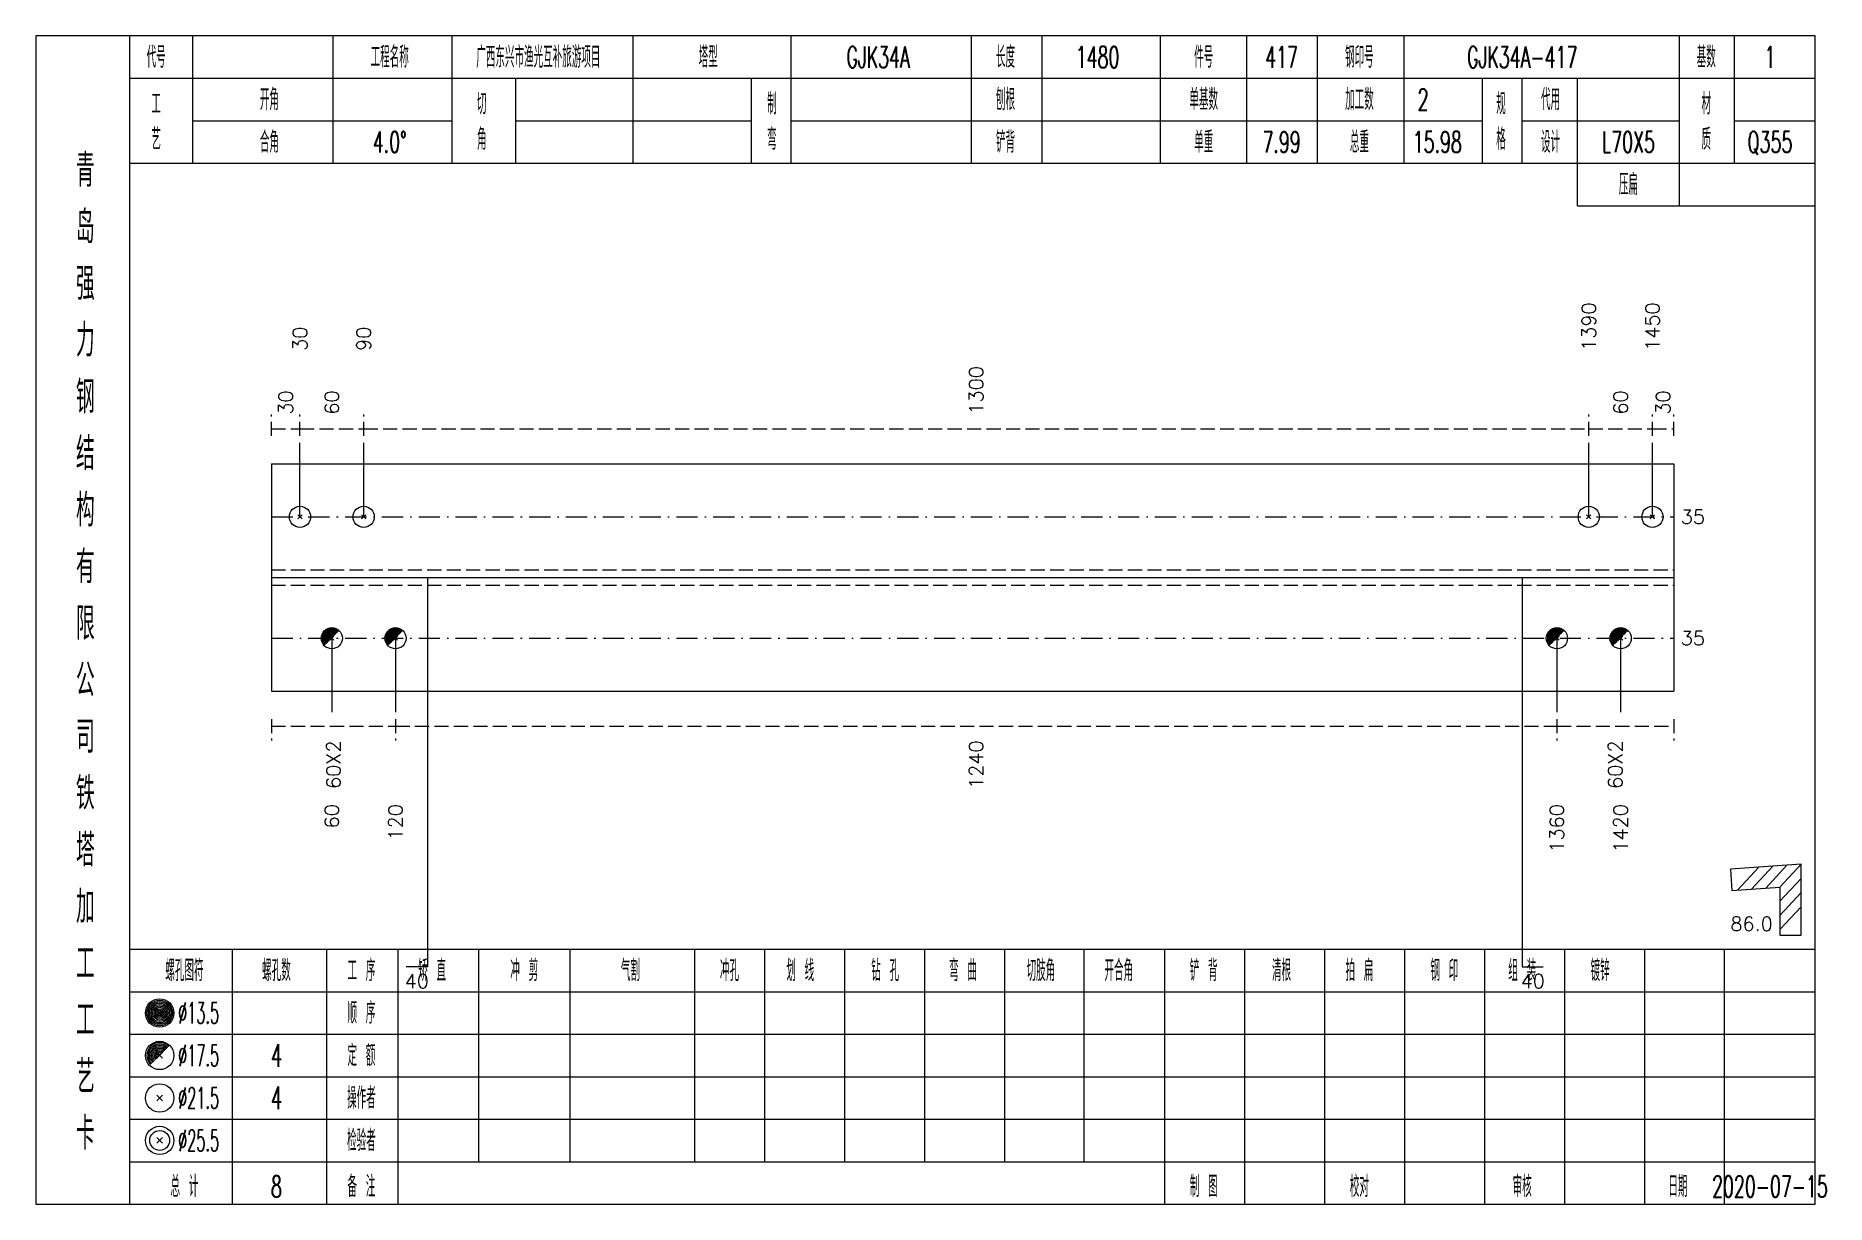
# Model space of a CAD drawing. Extents: x 0 to 2606, y -377 to 6479.
# Drawn here: x 784.2 to 1037.1, y 4900 to 5065 of the extents above; entities that cross this region are included whole.
import ezdxf
from ezdxf.enums import TextEntityAlignment as Align

# ---------------------------------------------------------------- set-up
doc = ezdxf.new("R2010")
doc.units = 0
doc.header["$MEASUREMENT"] = 0
doc.linetypes.add('一点画线', pattern=[5.2, 3, -1, 0.2, -1])
doc.linetypes.add('虚线', pattern=[2.75, 2, -0.75])
doc.layers.get('0').update_dxf_attribs({"linetype": 'CONTINUOUS', "lineweight": 25})
for name, color, linetype, lineweight in [('1', 7, 'CONTINUOUS', 25), ('2', 7, 'CONTINUOUS', 25), ('4', 7, 'CONTINUOUS', 25)]:
    doc.layers.add(name, color=color, linetype=linetype, lineweight=lineweight)
doc.styles.get("Standard").update_dxf_attribs({"font": 'simplex.shx', "width": 0.7, "height": 3, "bigfont": 'gbhzfs.shx'})

msp = doc.modelspace()

# ---------------------------------------------------------------- texts
at = {"color": 7, "linetype": 'Continuous', "lineweight": 13}
for s, p in [('1390', (1003.6, 5020.5)), ('1450', (1012.6, 5020.5)), ('30', (821.52, 5020.5)), ('90', (830.52, 5020.5))]:
    msp.add_text(s, height=2, rotation=90, dxfattribs=at).set_placement(p, align=Align.MIDDLE_LEFT)
at = {"color": 8, "linetype": 'Continuous', "lineweight": 9}
for s, p in [('1300', (917.06, 5011.5)), ('30', (819.51, 5011.5)), ('60', (826.02, 5011.5)), ('60', (1008.1, 5011.5)), ('30', (1014.1, 5011.5))]:
    msp.add_text(s, height=2, rotation=90, dxfattribs=at).set_placement(p, align=Align.MIDDLE_LEFT)
at = {"color": 7, "linetype": 'Continuous', "lineweight": 13}
for p in [(1016.6, 4997.07), (1016.6, 4979.93)]:
    msp.add_text('35', height=2, dxfattribs=at).set_placement(p, align=Align.MIDDLE_LEFT)
at = {"color": 8, "linetype": 'Continuous', "lineweight": 9}
for s, p in [('60X2', (826.26, 4965.5)), ('1240', (917.06, 4965.5)), ('60X2', (1007.35, 4965.5))]:
    msp.add_text(s, height=2, rotation=90, dxfattribs=at).set_placement(p, align=Align.MIDDLE_RIGHT)
at = {"layer": '1', "color": 7, "linetype": 'Continuous', "lineweight": 13}
for s, p in [('60', (826.02, 4956.5)), ('120', (835.02, 4956.5)), ('1360', (999.1, 4956.5)), ('1420', (1008.1, 4956.5))]:
    msp.add_text(s, height=2, rotation=90, dxfattribs=at).set_placement(p, align=Align.MIDDLE_RIGHT)
at = {"layer": '2', "color": 7, "linetype": 'Continuous', "lineweight": 13}
msp.add_text('86.0', height=2, dxfattribs=at).set_placement((1029.6, 4938), align=Align.BOTTOM_RIGHT)
for p in [(838.02, 4932.5), (995.68, 4932.5)]:
    msp.add_text('40', height=2, dxfattribs=at).set_placement(p, align=Align.TOP_CENTER)
at = {"layer": '4', "color": 1, "linetype": 'Continuous', "lineweight": 13}
for s, height, width, p in [('代号', 3, 0.6, (801.2, 5062)), ('工程名称', 3, 0.6, (834.2, 5062)), ('广西东兴市渔光互补旅游项目', 3, 0.6, (855.2, 5062)), ('塔型', 3, 0.6, (879.2, 5062)), ('GJK34A', 3, 0.6, (903.2, 5062)), ('长度', 3, 0.6, (921.2, 5062)), ('1480', 3, 0.6, (934.2, 5062)), ('件号', 3, 0.6, (949.2, 5062)), ('417', 3, 0.6, (960.2, 5062)), ('钢印号', 3, 0.6, (971.2, 5062)), ('GJK34A-417', 3, 0.6, (994.2, 5062)), ('基数', 3, 0.6, (1020.2, 5062)), ('1', 3, 0.6, (1029.2, 5062)), ('工', 3, 0.6, (801.2, 5055.4)), ('开角', 3, 0.6, (817.2, 5056)), ('切', 3, 0.6, (847.2, 5055.4)), ('制', 3, 0.6, (888.2, 5055.4)), ('刨根', 3, 0.6, (921.2, 5056)), ('单基数', 3, 0.6, (949.2, 5056)), ('加工数', 3, 0.6, (971.2, 5056)), ('2', 3, 0.6, (980.2, 5056)), ('规', 3, 0.6, (991.2, 5055.4)), ('代用', 3, 0.6, (998.2, 5056)), ('材', 3, 0.6, (1020.2, 5055.4)), ('艺', 3, 0.6, (801.2, 5050.4)), ('合角', 3, 0.6, (817.2, 5050)), ('4.0%%d', 3, 0.6, (834.2, 5050)), ('角', 3, 0.6, (847.2, 5050.4)), ('弯', 3, 0.6, (888.2, 5050.4)), ('铲背', 3, 0.6, (921.2, 5050)), ('单重', 3, 0.6, (949.2, 5050)), ('7.99', 3, 0.6, (960.2, 5050)), ('总重', 3, 0.6, (971.2, 5050)), ('15.98', 3, 0.6, (982.2, 5050)), ('格', 3, 0.6, (991.2, 5050.4)), ('设计', 3, 0.6, (998.2, 5050)), ('L70X5', 3, 0.6, (1009.2, 5050)), ('质', 3, 0.6, (1020.2, 5050.4)), ('Q355', 3, 0.6, (1029.2, 5050)), ('青', 4.6, 0.8, (791.2, 5046)), ('压扁', 3, 0.6, (1009.2, 5044)), ('岛', 4.6, 0.8, (791.2, 5038)), ('强', 4.6, 0.8, (791.2, 5030)), ('力', 4.6, 0.8, (791.2, 5022)), ('钢', 4.6, 0.8, (791.2, 5014)), ('结', 4.6, 0.8, (791.2, 5006)), ('构', 4.6, 0.8, (791.2, 4998)), ('有', 4.6, 0.8, (791.2, 4990)), ('限', 4.6, 0.8, (791.2, 4982)), ('公', 4.6, 0.8, (791.2, 4974)), ('司', 4.6, 0.8, (791.2, 4966)), ('铁', 4.6, 0.8, (791.2, 4958)), ('塔', 4.6, 0.8, (791.2, 4950)), ('加', 4.6, 0.8, (791.2, 4942)), ('工', 4.6, 0.8, (791.2, 4934)), ('螺孔图符', 3, 0.6, (805.2, 4933)), ('螺孔数', 3, 0.6, (818.2, 4933)), ('工 序', 3, 0.6, (830.2, 4933)), ('矫 直', 3, 0.6, (840.2, 4933)), ('冲 剪', 3, 0.6, (853.2, 4933)), ('气割', 3, 0.6, (868.2, 4933)), ('冲孔', 3, 0.6, (882.2, 4933)), ('划 线', 3, 0.6, (892.2, 4933)), ('钻 孔', 3, 0.6, (904.2, 4933)), ('弯 曲', 3, 0.6, (915.2, 4933)), ('切肢角', 3, 0.6, (926.2, 4933)), ('开合角', 3, 0.6, (937.2, 4933)), ('铲 背', 3, 0.6, (949.2, 4933)), ('清根', 3, 0.6, (960.2, 4933)), ('拍 扁', 3, 0.6, (971.2, 4933)), ('钢 印', 3, 0.6, (983.2, 4933)), ('组 装', 3, 0.6, (994.2, 4933)), ('镀锌', 3, 0.6, (1005.2, 4933)), ('工', 4.6, 0.8, (791.2, 4926)), ('%%C13.5', 3, 0.5, (807.2, 4927)), ('顺 序', 3, 0.6, (830.2, 4927)), ('%%C17.5', 3, 0.5, (807.2, 4921)), ('4', 3.2, 0.6, (818.2, 4921)), ('定 额', 3, 0.6, (830.2, 4921)), ('艺', 4.6, 0.8, (791.2, 4918)), ('%%C21.5', 3, 0.5, (807.2, 4915)), ('4', 3.2, 0.6, (818.2, 4915)), ('操作者', 3, 0.6, (830.2, 4915)), ('卡', 4.6, 0.8, (791.2, 4910)), ('%%C25.5', 3, 0.5, (807.2, 4909)), ('检验者', 3, 0.6, (830.2, 4909)), ('总 计', 3, 0.6, (805.2, 4902.5)), ('8', 3, 0.6, (818.2, 4902.5)), ('备 注', 3, 0.6, (830.2, 4902.5)), ('制 图', 3, 0.6, (949.2, 4902.5)), ('校对', 3, 0.6, (971.2, 4902.5)), ('审核', 3, 0.6, (994.2, 4902.5)), ('日期', 3, 0.6, (1016.2, 4902.5)), ('2020-07-15', 3, 0.6, (1029.2, 4902.5))]:
    msp.add_text(s, height=height, dxfattribs=dict(at, width=width)).set_placement(p, align=Align.MIDDLE_CENTER)

# ---------------------------------------------------------------- linework, layer by layer
at = {"color": 8, "linetype": '虚线', "lineweight": 9}
for p, q in [((817.5, 5008.5), (817.5, 5011.5)), ((821.52, 5008.5), (821.52, 5011.5)), ((821.52, 5008.5), (821.52, 5011.5)), ((830.52, 5008.5), (830.52, 5011.5)), ((830.52, 5008.5), (830.52, 5011.5)), ((1003.6, 5008.5), (1003.6, 5011.5)), ((1003.6, 5008.5), (1003.6, 5011.5)), ((1012.6, 5008.5), (1012.6, 5011.5)), ((1012.6, 5008.5), (1012.6, 5011.5)), ((1015.6, 5008.5), (1015.6, 5011.5)), ((817.5, 5009.5), (821.52, 5009.5)), ((821.52, 5009.5), (830.52, 5009.5)), ((830.52, 5009.5), (1003.6, 5009.5)), ((1003.6, 5009.5), (1012.6, 5009.5)), ((1012.6, 5009.5), (1015.6, 5009.5)), ((817.5, 4968.5), (817.5, 4965.5)), ((835.02, 4968.5), (835.02, 4965.5)), ((835.02, 4968.5), (835.02, 4965.5)), ((999.1, 4968.5), (999.1, 4965.5)), ((999.1, 4968.5), (999.1, 4965.5)), ((1015.6, 4968.5), (1015.6, 4965.5)), ((817.5, 4967.5), (835.02, 4967.5)), ((835.02, 4967.5), (999.1, 4967.5)), ((999.1, 4967.5), (1015.6, 4967.5))]:
    msp.add_line(p, q, dxfattribs=at)
at = {"color": 7, "linetype": 'Continuous', "lineweight": 13}
for p, q in [((821.52, 4997.07), (821.52, 5007.5)), ((830.52, 4997.07), (830.52, 5007.5)), ((1003.6, 4997.07), (1003.6, 5007.5)), ((1012.6, 4997.07), (1012.6, 5007.5)), ((821.22, 4996.77), (821.82, 4997.37)), ((821.82, 4996.77), (821.22, 4997.37)), ((830.22, 4996.77), (830.82, 4997.37)), ((830.82, 4996.77), (830.22, 4997.37)), ((1003.3, 4996.77), (1003.9, 4997.37)), ((1003.9, 4996.77), (1003.3, 4997.37)), ((1012.3, 4996.77), (1012.9, 4997.37)), ((1012.9, 4996.77), (1012.3, 4997.37)), ((826.02, 4979.93), (826.02, 4969.5)), ((835.02, 4979.93), (835.02, 4969.5)), ((999.1, 4979.93), (999.1, 4969.5)), ((1008.1, 4979.93), (1008.1, 4969.5))]:
    msp.add_line(p, q, dxfattribs=at)
at = {"color": 7, "linetype": 'Continuous', "lineweight": 18}
for p, q in [((817.5, 5004.57), (817.5, 4972.43)), ((817.5, 5004.57), (1015.6, 5004.57)), ((1015.6, 5004.57), (1015.6, 4972.43)), ((817.5, 4988.5), (1015.6, 4988.5))]:
    msp.add_line(p, q, dxfattribs=at)
at = {"color": 3, "linetype": '一点画线', "lineweight": 13}
for p, q in [((817.5, 4997.07), (1015.6, 4997.07)), ((817.5, 4979.93), (1015.6, 4979.93))]:
    msp.add_line(p, q, dxfattribs=at)
at = {"color": 1, "linetype": '虚线', "lineweight": 18}
for p, q in [((817.5, 4989.57), (1015.6, 4989.57)), ((817.5, 4987.43), (1015.6, 4987.43))]:
    msp.add_line(p, q, dxfattribs=at)
at = {"color": 7, "linetype": 'Continuous', "lineweight": 13}
for centre in [(821.52, 4997.07), (830.52, 4997.07), (1003.6, 4997.07), (1012.6, 4997.07)]:
    msp.add_circle(centre, 1.5, dxfattribs=at)
at = {"layer": '1', "color": 7, "linetype": 'Continuous', "lineweight": 0}
for p, q in [((825.72, 4979.63), (826.32, 4980.23)), ((825.72, 4980.23), (826.32, 4979.63)), ((834.72, 4979.63), (835.32, 4980.23)), ((834.72, 4980.23), (835.32, 4979.63)), ((998.8, 4979.63), (999.4, 4980.23)), ((998.8, 4980.23), (999.4, 4979.63)), ((1007.8, 4979.63), (1008.4, 4980.23)), ((1007.8, 4980.23), (1008.4, 4979.63))]:
    msp.add_line(p, q, dxfattribs=at)
at = {"layer": '1', "color": 7, "linetype": 'Continuous', "lineweight": 18}
msp.add_line((817.5, 4972.43), (1015.6, 4972.43), dxfattribs=at)
at = {"layer": '1', "color": 7, "linetype": 'Continuous', "lineweight": 13}
for centre in [(826.02, 4979.93), (835.02, 4979.93), (999.1, 4979.93), (1008.1, 4979.93)]:
    msp.add_circle(centre, 1.5, dxfattribs=at)
for centre, radius in [((826.02, 4979.93), 1.35), ((826.02, 4979.93), 1.2), ((826.02, 4979.93), 1.05), ((826.02, 4979.93), 0.9), ((826.02, 4979.93), 0.75), ((826.02, 4979.93), 0.6), ((835.02, 4979.93), 1.35), ((835.02, 4979.93), 1.2), ((835.02, 4979.93), 1.05), ((835.02, 4979.93), 0.9), ((835.02, 4979.93), 0.75), ((835.02, 4979.93), 0.6), ((999.1, 4979.93), 1.35), ((999.1, 4979.93), 1.2), ((999.1, 4979.93), 1.05), ((999.1, 4979.93), 0.9), ((999.1, 4979.93), 0.75), ((999.1, 4979.93), 0.6), ((1008.1, 4979.93), 1.35), ((1008.1, 4979.93), 1.2), ((1008.1, 4979.93), 1.05), ((1008.1, 4979.93), 0.9), ((1008.1, 4979.93), 0.75), ((1008.1, 4979.93), 0.6), ((826.02, 4979.93), 0.45), ((826.02, 4979.93), 0.3), ((826.02, 4979.93), 0.15), ((835.02, 4979.93), 0.45), ((835.02, 4979.93), 0.3), ((835.02, 4979.93), 0.15), ((999.1, 4979.93), 0.45), ((999.1, 4979.93), 0.3), ((999.1, 4979.93), 0.15), ((1008.1, 4979.93), 0.45), ((1008.1, 4979.93), 0.3), ((1008.1, 4979.93), 0.15)]:
    msp.add_arc(centre, radius, 45, 225, dxfattribs=at)
at = {"layer": '2', "color": 7, "linetype": 'Continuous', "lineweight": 13}
for p, q in [((839.52, 4988.5), (839.52, 4933.5)), ((994.18, 4988.5), (994.18, 4933.5)), ((1033.6, 4948), (1023.62, 4947.3)), ((1026.61, 4944.5), (1029.61, 4947.72)), ((1028.6, 4944.64), (1031.6, 4947.86)), ((1030.6, 4944.78), (1033.6, 4948)), ((1033.6, 4938), (1033.6, 4948)), ((1023.62, 4947.3), (1023.83, 4944.31)), ((1024.61, 4944.36), (1027.61, 4947.58)), ((1030.6, 4942.78), (1033.6, 4946)), ((1023.83, 4944.31), (1030.6, 4944.78)), ((1030.6, 4944.78), (1030.6, 4938)), ((1030.6, 4940.78), (1033.6, 4944)), ((1030.6, 4938.78), (1033.6, 4942)), ((1030.6, 4938), (1033.6, 4938)), ((839.52, 4933.5), (836.52, 4933.5)), ((994.18, 4933.5), (997.18, 4933.5))]:
    msp.add_line(p, q, dxfattribs=at)
at = {"layer": '4', "color": 1, "linetype": 'Continuous', "lineweight": 18}
for p, q in [((797.5, 4900), (797.5, 5065)), ((806.4, 5047), (806.4, 5065)), ((826.2, 5047), (826.2, 5065)), ((843, 5047), (843, 5065)), ((868.6, 5047), (868.6, 5065)), ((890.9, 5047), (890.9, 5065)), ((916.4, 5047), (916.4, 5065)), ((926.4, 5047), (926.4, 5065)), ((943.1, 5047), (943.1, 5065)), ((955.3, 5047), (955.3, 5065)), ((965.3, 5047), (965.3, 5065)), ((977.5, 5047), (977.5, 5065)), ((1016.4, 5041), (1016.4, 5065)), ((1024.2, 5047), (1024.2, 5065)), ((797.5, 5059), (1035.6, 5059)), ((852, 5047), (852, 5059)), ((885.3, 5047), (885.3, 5059)), ((988.6, 5047), (988.6, 5059)), ((994.2, 5047), (994.2, 5059)), ((1002, 5041), (1002, 5059)), ((806.4, 5053), (843, 5053)), ((852, 5053), (885.3, 5053)), ((890.9, 5053), (988.6, 5053)), ((994.2, 5053), (1016.4, 5053)), ((1024.2, 5053), (1035.6, 5053)), ((797.5, 5047), (1035.6, 5047)), ((1002, 5041), (1035.6, 5041)), ((797.5, 4936), (1035.6, 4936)), ((812, 4900), (812, 4936)), ((825.3, 4900), (825.3, 4936)), ((835.4, 4900), (835.4, 4936)), ((846.8, 4906), (846.8, 4936)), ((859.7, 4906), (859.7, 4936)), ((877.3, 4906), (877.3, 4936)), ((887.2, 4906), (887.2, 4936)), ((898.5, 4906), (898.5, 4936)), ((909.8, 4906), (909.8, 4936)), ((921.1, 4906), (921.1, 4936)), ((932.3, 4906), (932.3, 4936)), ((943.7, 4906), (943.7, 4936)), ((955, 4906), (955, 4936)), ((966.3, 4906), (966.3, 4936)), ((977.6, 4906), (977.6, 4936)), ((988.9, 4906), (988.9, 4936)), ((1000.2, 4906), (1000.2, 4936)), ((1011.5, 4906), (1011.5, 4936)), ((1022.8, 4906), (1022.8, 4936)), ((797.5, 4930), (1035.6, 4930)), ((797.5, 4924), (1035.6, 4924)), ((797.5, 4918), (1035.6, 4918)), ((797.5, 4912), (1035.6, 4912)), ((797.5, 4906), (1035.6, 4906)), ((943.7, 4900), (943.7, 4906)), ((955, 4900), (955, 4906)), ((966.3, 4900), (966.3, 4906)), ((977.6, 4900), (977.6, 4906)), ((988.9, 4900), (988.9, 4906)), ((1000.2, 4900), (1000.2, 4906)), ((1011.5, 4900), (1011.5, 4906)), ((1022.8, 4900), (1022.8, 4906))]:
    msp.add_line(p, q, dxfattribs=at)
at = {"layer": '4', "color": 7, "linetype": 'Continuous', "lineweight": 13}
for p, q in [((801.5, 4926.8), (801.9, 4927.2)), ((801.9, 4926.8), (801.5, 4927.2)), ((801.3, 4914.6), (802.1, 4915.4)), ((802.1, 4914.6), (801.3, 4915.4)), ((801.3, 4908.6), (802.1, 4909.4)), ((802.1, 4908.6), (801.3, 4909.4))]:
    msp.add_line(p, q, dxfattribs=at)
at = {"layer": '4', "color": 7, "linetype": 'Continuous', "lineweight": 0}
for p, q in [((801.3, 4920.6), (802.1, 4921.4)), ((801.3, 4921.4), (802.1, 4920.6))]:
    msp.add_line(p, q, dxfattribs=at)
at = {"layer": '4', "color": 1, "linetype": 'Continuous', "lineweight": 18}
msp.add_lwpolyline([(784.2, 5065), (784.2, 4900), (1035.6, 4900), (1035.6, 5065)], close=True, dxfattribs=at)
at = {"layer": '4', "color": 7, "linetype": 'Continuous', "lineweight": 13}
for centre, radius in [((801.7, 4927), 2), ((801.7, 4927), 1.8), ((801.7, 4927), 1.6), ((801.7, 4927), 1.4), ((801.7, 4927), 1.2), ((801.7, 4927), 1), ((801.7, 4927), 0.8), ((801.7, 4927), 0.6), ((801.7, 4927), 0.4), ((801.7, 4927), 0.2), ((801.7, 4921), 2), ((801.7, 4915), 2), ((801.7, 4909), 2), ((801.7, 4909), 1.4)]:
    msp.add_circle(centre, radius, dxfattribs=at)
for radius in [1.8, 1.6, 1.4, 1.2, 1, 0.8, 0.6, 0.4, 0.2]:
    msp.add_arc((801.7, 4921), radius, 45, 225, dxfattribs=at)

msp.set_redraw_order([(e.dxf.handle, doc.entitydb.next_handle()) for e in msp.query("TEXT MTEXT ATTDEF DIMENSION ARC_DIMENSION")])  # texts and dimensions are drawn at this point

doc.saveas('drawing.dxf')
